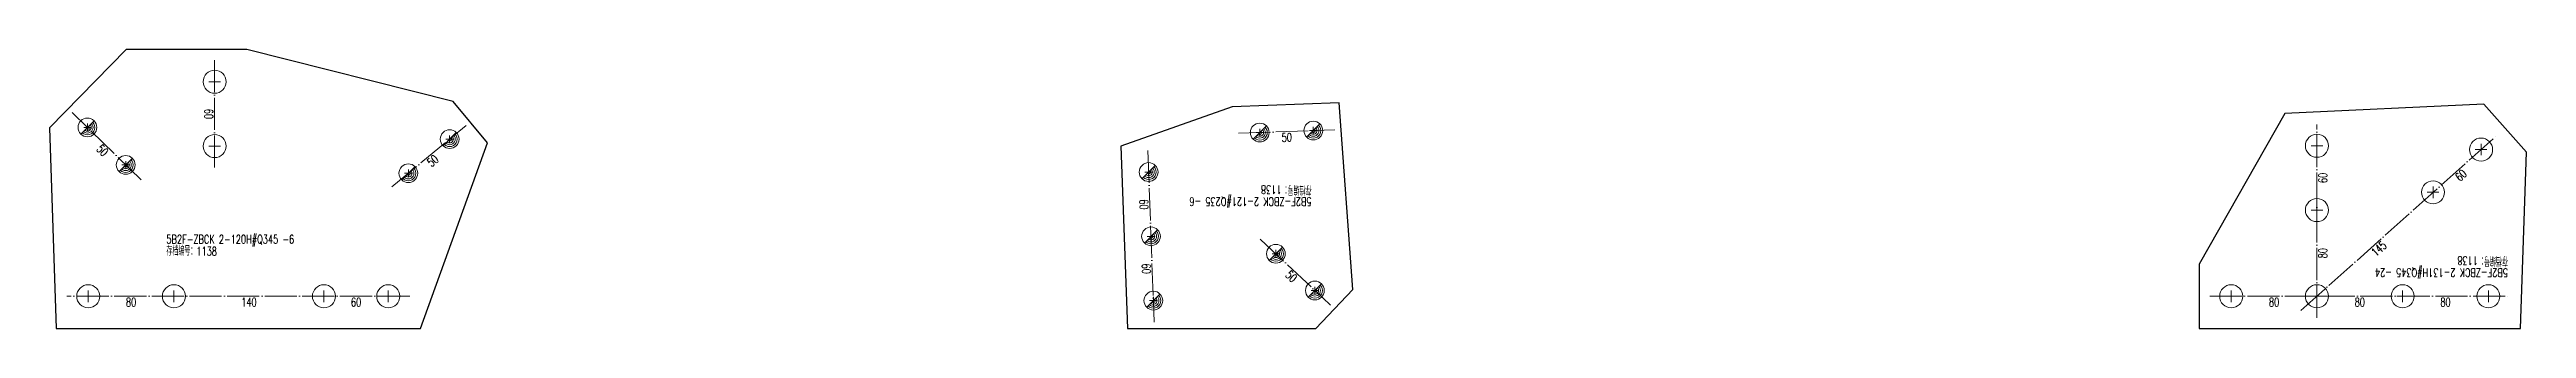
# Model space of a CAD drawing. Header units: millimetres. Extents: x -164 to 144402, y -33030 to 11430.
# Drawn here: x 51994 to 54306, y -15080 to -14820 of the extents above; entities that cross this region are included whole.
import ezdxf
from ezdxf.enums import TextEntityAlignment as Align

# ---------------------------------------------------------------- set-up
doc = ezdxf.new("R2010")
doc.units = ezdxf.units.MM
doc.header["$LTSCALE"] = 20
doc.linetypes.add('DASHDOT2X', pattern=[1.75, 1.5, -0.125, 0, -0.125])
for name, color, linetype, lineweight in [('1', 7, 'Continuous', 25), ('11', 3, 'Continuous', 13), ('12', 7, 'Continuous', 13), ('5', 1, 'Continuous', 13), ('7', 2, 'DASHDOT2X', 13)]:
    doc.layers.add(name, color=color, linetype=linetype, lineweight=lineweight)
doc.styles.get("Standard").update_dxf_attribs({"font": 'simplex', "width": 0.7, "bigfont": 'gbhzfs.shx'})

msp = doc.modelspace()

# ---------------------------------------------------------------- texts
at = {"layer": '11', "width": 0.7}
for s, rotation, p in [('60', 270, (52146.5, -14879.557)), ('50', 315.597317, (52046.063, -14910.69)), ('50', 2.102671, (53148.42, -14897.489)), ('50', 39.559387, (52349.003, -14920.116)), ('60', 41.808669, (54241.78, -14933.832)), ('60', 90, (54111.5, -14939.267)), ('60', 272.102671, (53019.265, -14963.772)), ('145', 41.808669, (54165.18, -15002.217)), ('60', 272.102671, (53021.466, -15023.732)), ('50', 316.698163, (53155.568, -15028.163)), ('80', 90, (54111.5, -15009.411))]:
    msp.add_text(s, height=8, rotation=rotation, dxfattribs=at).set_placement(p, align=Align.TOP_CENTER)
for s, p in [('80', (52070, -15051.057)), ('140', (52180, -15051.057)), ('60', (52280, -15051.057)), ('80', (54070, -15051.057)), ('80', (54150, -15051.057)), ('80', (54230, -15051.057))]:
    msp.add_text(s, height=8, dxfattribs=at).set_placement(p, align=Align.TOP_CENTER)
at = {"layer": '12', "width": 0.7}
for s, p in [('5B2F-ZBCK 2-121#Q235 -6 ', (53171.686, -14954.943)), ('存档编号：1138 ', (53171.686, -14943.743)), ('5B2F-ZBCK 2-131H#Q345 -24 ', (54288.286, -15021.204)), ('存档编号：1138 ', (54288.286, -15010.004))]:
    msp.add_text(s, height=8, rotation=180, dxfattribs=at).set_placement(p, align=Align.BOTTOM_LEFT)
for s, p in [('5B2F-ZBCK 2-120H#Q345 -6 ', (52102.939, -15002.821)), ('存档编号：1138 ', (52102.939, -15014.021))]:
    msp.add_text(s, height=8, dxfattribs=at).set_placement(p, align=Align.BOTTOM_LEFT)

# ---------------------------------------------------------------- blocks, each defined once
blk = doc.blocks.new('M20')
for p, q in [((-0.5, 0), (0.5, 0)), ((0, -0.5), (0, 0.5))]:
    blk.add_line(p, q)
blk.add_circle((0, 0), 1)
blk = doc.blocks.new('M16')
for p, q in [((-0.71, -0.71), (0.71, 0.71)), ((-0.4, 0), (0.4, 0)), ((0, 0.4), (0, -0.4))]:
    blk.add_line(p, q)
blk.add_circle((0, 0), 1)
for radius in [0.8, 0.6, 0.4, 0.2]:
    blk.add_arc((0, 0), radius, 225, 45)

# ---------------------------------------------------------------- linework, layer by layer
at = {"layer": '1'}
for p, q in [((52065.332, -14819.557), (51993.898, -14892.494)), ((52178, -14819.557), (52065.332, -14819.557)), ((52370.674, -14867.842), (52178, -14819.557)), ((52402.518, -14906.39), (52370.674, -14867.842)), ((53097.481, -14872.841), (52993.763, -14909.671)), ((53197.414, -14869.172), (53097.481, -14872.841)), ((53210.13, -15043.169), (53197.414, -14869.172)), ((54080, -14879.272), (54000, -15019.557)), ((54265.685, -14870.445), (54080, -14879.272)), ((54305.553, -14915.271), (54265.685, -14870.445)), ((51993.898, -14892.494), (52000, -15079.557)), ((52340, -15079.557), (52402.518, -14906.39)), ((52993.763, -14909.671), (53000, -15079.557)), ((54300, -15079.557), (54305.553, -14915.271)), ((54000, -15019.557), (54000, -15079.557)), ((53175.838, -15079.557), (53210.13, -15043.169)), ((52000, -15079.557), (52340, -15079.557)), ((53000, -15079.557), (53175.838, -15079.557)), ((54000, -15079.557), (54300, -15079.557))]:
    msp.add_line(p, q, dxfattribs=at)
at = {"layer": '7'}
for p, q in [((52148, -14929.557), (52148, -14829.557)), ((52079.262, -14941.104), (52014.963, -14878.132)), ((52313.354, -14947.619), (52382.741, -14890.3)), ((53103.395, -14897.641), (53193.334, -14894.339)), ((54095.081, -15062.876), (54278.119, -14899.466)), ((54110, -15069.557), (54110, -14889.269)), ((53018.929, -14913.751), (53024.8, -15073.643)), ((53123.848, -14996.208), (53189.346, -15057.934)), ((52330, -15049.557), (52010, -15049.557)), ((54010, -15049.557), (54290, -15049.557))]:
    msp.add_line(p, q, dxfattribs=at)

# ---------------------------------------------------------------- block references
at = {"layer": '5'}
for name, p, xscale, yscale, zscale in [('M20', (52148, -14849.557), 10.75, 10.75, 10.75), ('M16', (52029.252, -14892.126), 8.75, 8.75, 8.75), ('M16', (53173.348, -14895.073), 8.75, 8.75, 8.75), ('M20', (52148, -14909.557), 10.75, 10.75, 10.75), ('M16', (52367.322, -14903.037), 8.75, 8.75, 8.75), ('M16', (53123.382, -14896.907), 8.75, 8.75, 8.75), ('M20', (54110, -14909.269), 10.75, 10.75, 10.75), ('M20', (54263.2, -14912.786), 10.75, 10.75, 10.75), ('M16', (52064.974, -14927.111), 8.75, 8.75, 8.75), ('M16', (52328.773, -14934.881), 8.75, 8.75, 8.75), ('M16', (53019.663, -14933.737), 8.75, 8.75, 8.75), ('M20', (54218.361, -14952.642), 10.75, 10.75, 10.75), ('M20', (54110, -14969.265), 10.75, 10.75, 10.75), ('M16', (53021.864, -14993.697), 8.75, 8.75, 8.75), ('M16', (53138.403, -15009.925), 8.75, 8.75, 8.75), ('M20', (52030, -15049.557), 10.75, 10.75, 10.75), ('M20', (52110, -15049.557), 10.75, 10.75, 10.75), ('M20', (52250, -15049.557), 10.75, 10.75, 10.75), ('M20', (52310, -15049.557), 10.75, 10.75, 10.75), ('M16', (53024.066, -15053.656), 8.75, 8.75, 8.75), ('M16', (53174.79, -15044.217), 8.75, 8.75, 8.75), ('M20', (54030, -15049.557), 10.75, 10.75, 10.75), ('M20', (54110, -15049.557), 10.75, 10.75, 10.75), ('M20', (54190, -15049.557), 10.75, 10.75, 10.75), ('M20', (54270, -15049.557), 10.75, 10.75, 10.75)]:
    msp.add_blockref(name, p, dxfattribs=dict(at, xscale=xscale, yscale=yscale, zscale=zscale))

msp.set_redraw_order([(e.dxf.handle, doc.entitydb.next_handle()) for e in msp.query("TEXT MTEXT ATTDEF DIMENSION ARC_DIMENSION")])  # texts and dimensions are drawn at this point

doc.saveas('drawing.dxf')
